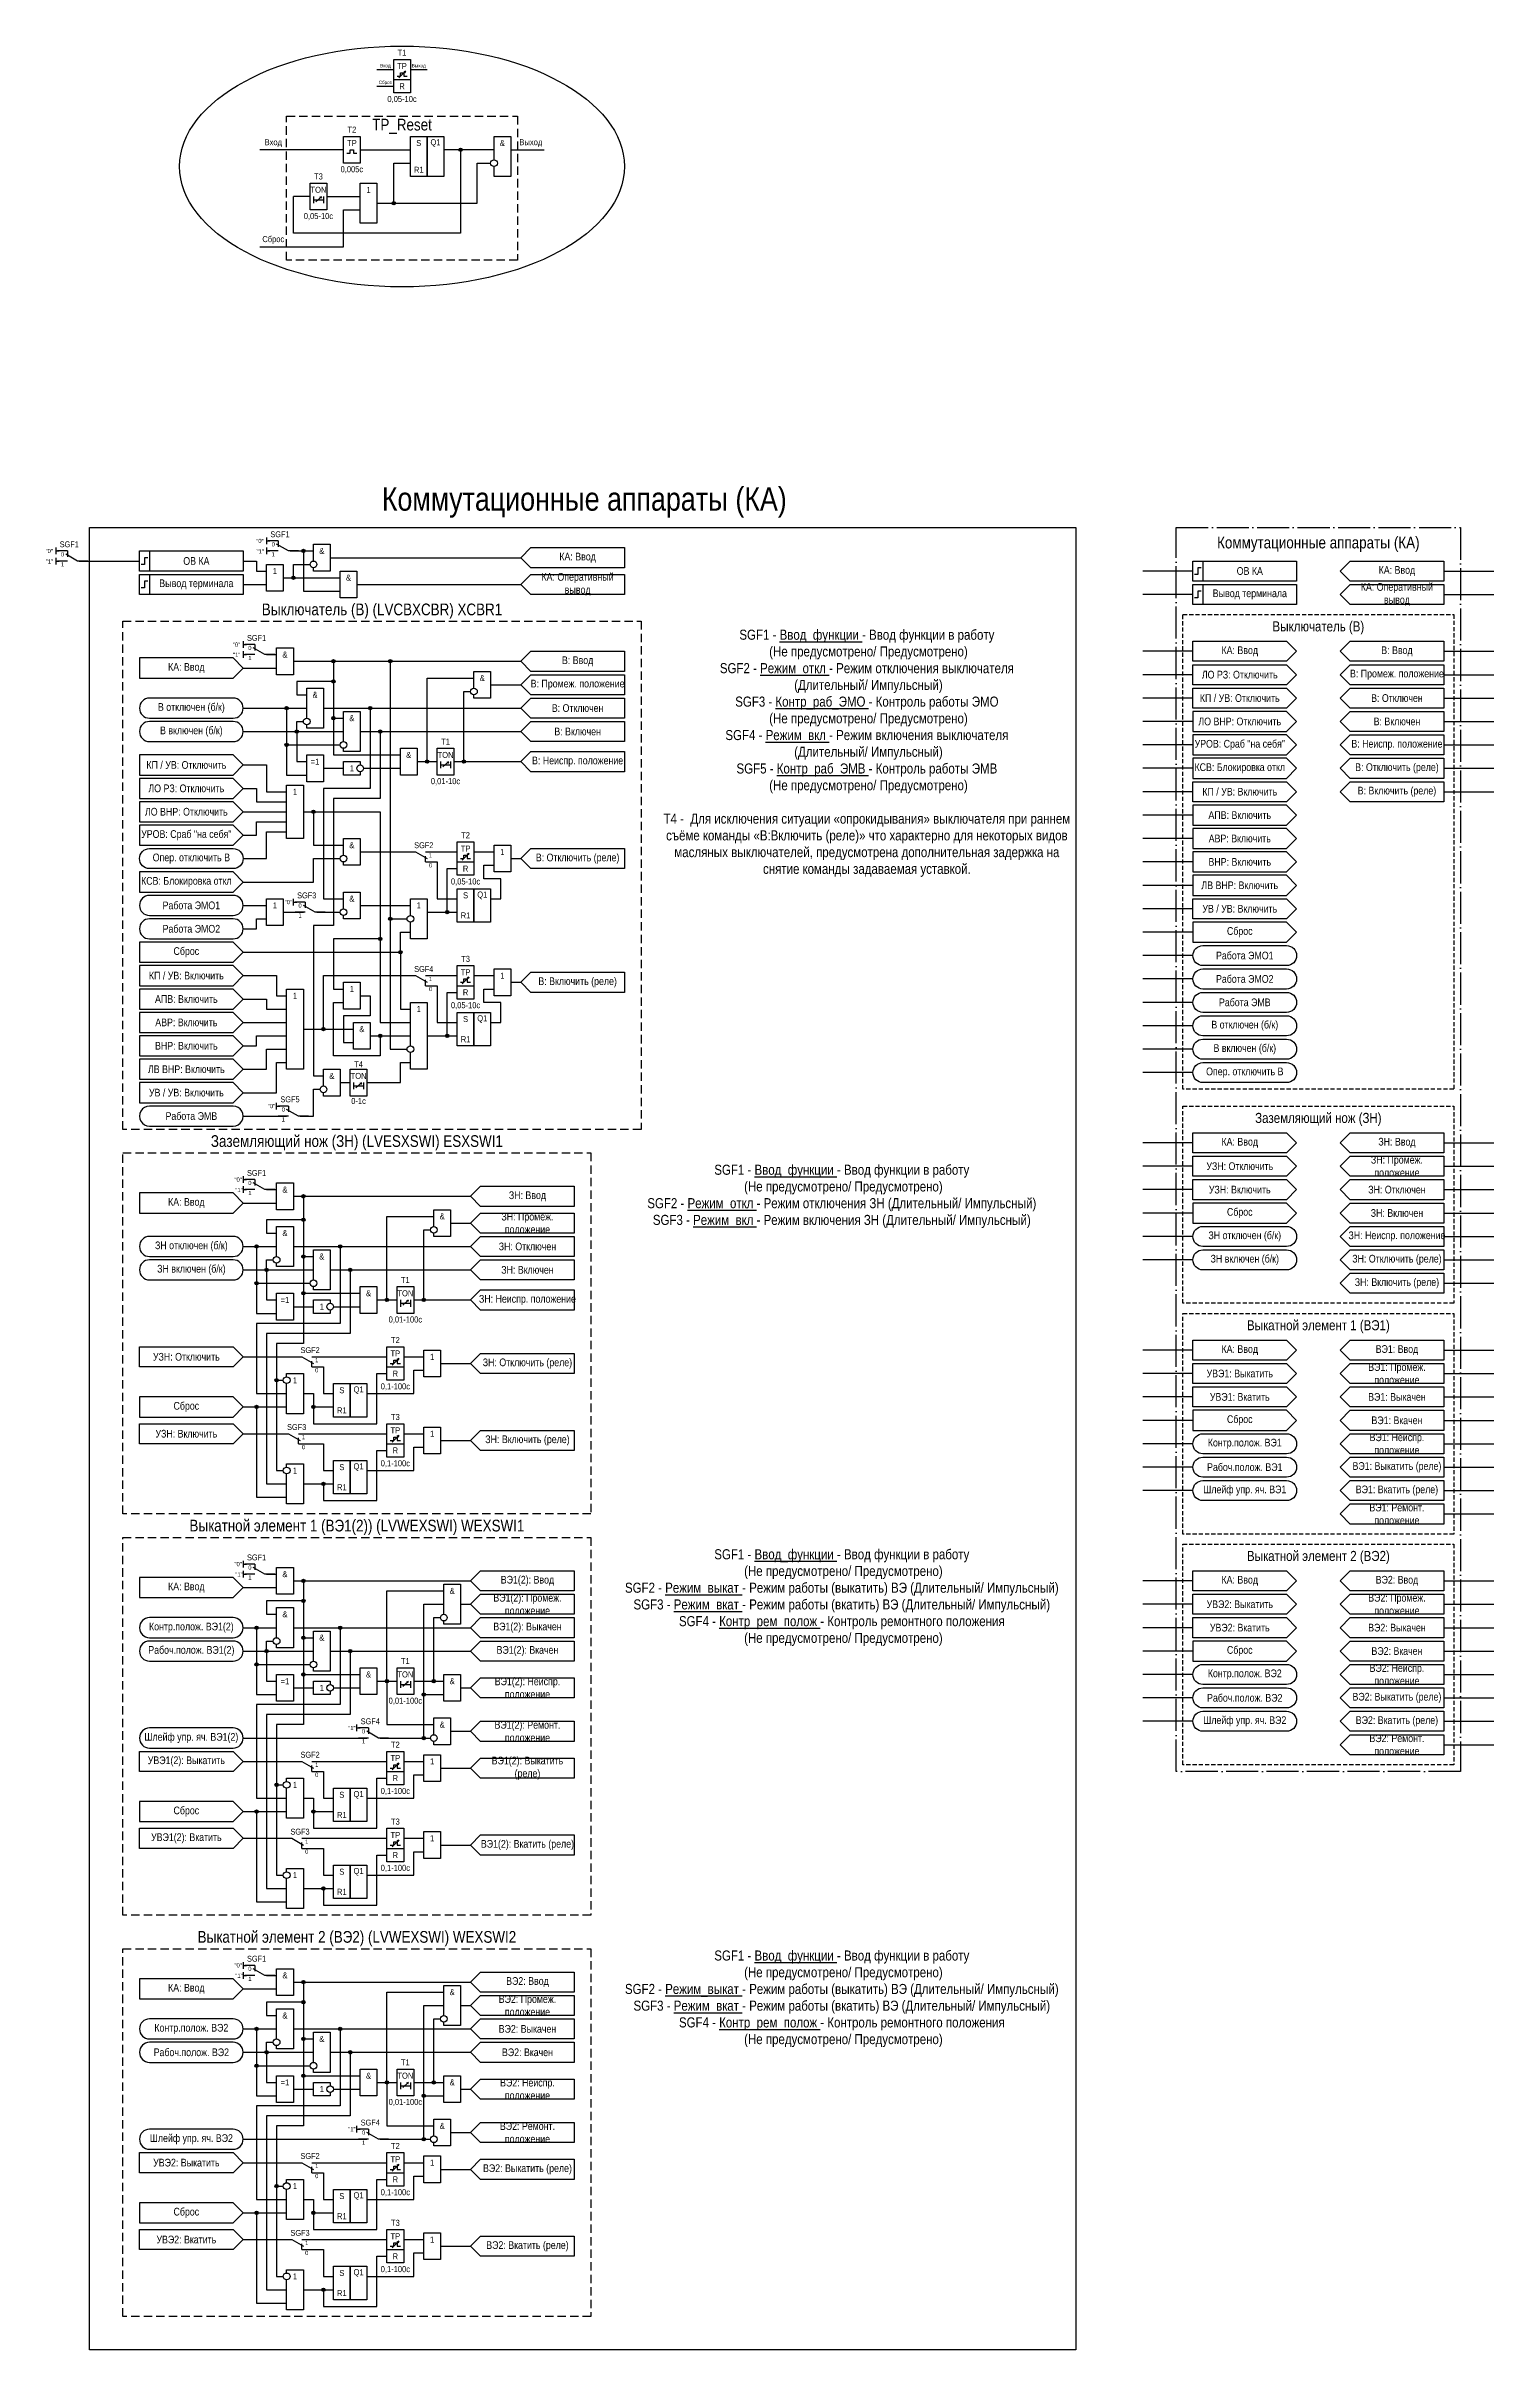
# Model space of a CAD drawing. Header units: millimetres. Extents: x -13 to 420, y 0 to 689.
import ezdxf
from ezdxf.enums import TextEntityAlignment as Align

# ---------------------------------------------------------------- set-up
doc = ezdxf.new("R2010")
doc.units = ezdxf.units.MM
doc.linetypes.add('ACAD_ISO04W100', pattern=[30, 24, -3, 0, -3])
doc.linetypes.add('штриховая2', pattern=[0.375, 0.25, -0.125])
doc.layers.add('TEXT', color=7, linetype='Continuous', lineweight=25)
doc.layers.add('Основная', color=7, linetype='Continuous')
doc.styles.add('2.5_Gost_RD', font='ARIALN.TTF', dxfattribs={"height": 2.5})
doc.styles.add('3.5_Gost_RD', font='ARIALN.TTF', dxfattribs={"height": 3.5})
doc.styles.add('Вывод', font='ARIALN.TTF', dxfattribs={"height": 2.5})
doc.styles.add('Компонент', font='ARIALN.TTF', dxfattribs={"height": 3.5})

msp = doc.modelspace()

# ---------------------------------------------------------------- texts
at = {"ltscale": 100, "attachment_point": 5}
for s, insert, char_height, width, style in [('Вход', (88.5, 683), 1, 5, '2.5_Gost_RD'), ('TP', (93.5, 683), 1.8, 5, '2.5_Gost_RD'), ('T1', (93.5, 687), 1.8, 5, '2.5_Gost_RD'), ('Выход', (98.5, 683), 1, 5, '2.5_Gost_RD'), ('Сброс', (88.5, 678), 1, 5, '2.5_Gost_RD'), ('R', (93.5, 677), 1.8, 5, '2.5_Gost_RD'), ('0,05-10с', (93.5, 673), 1.8, 5, '2.5_Gost_RD'), ('T2', (78.5, 664), 1.8, 5, '2.5_Gost_RD'), ('Вход', (55, 660), 1.8, 8, '2.5_Gost_RD'), ('TP', (78.5, 660), 1.8, 5, '2.5_Gost_RD'), ('S', (98.5, 660), 1.8, 5, '2.5_Gost_RD'), ('Q1', (103.5, 660), 1.8, 5, '2.5_Gost_RD'), ('&', (123.5, 660), 1.8, 5, '2.5_Gost_RD'), ('Выход', (132, 660), 1.8, 8, '2.5_Gost_RD'), ('T3', (68.5, 650), 1.8, 5, '2.5_Gost_RD'), ('0,005с', (78.5, 652), 1.8, 5, '2.5_Gost_RD'), ('R1', (98.5, 652), 1.8, 5, '2.5_Gost_RD'), ('TON', (68.5, 646), 1.8, 5, '2.5_Gost_RD'), ('1', (83.5, 646), 1.8, 5, '2.5_Gost_RD'), ('0,05-10с', (68.5, 638), 1.8, 5, '2.5_Gost_RD'), ('Сброс', (55, 631), 1.8, 8, '2.5_Gost_RD'), ('{\\C3;Коммутационные аппараты (КА)}', (148, 552.5), 7, 294, '3.5_Gost_RD'), ('&', (69.5, 538), 1.8, 5, '2.5_Gost_RD'), ('КА: Ввод', (146, 536), 2.3, 28, '2.5_Gost_RD'), ('1', (55.5, 532), 1.8, 5, '2.5_Gost_RD'), ('&', (77.5, 530), 1.8, 5, '2.5_Gost_RD'), ('КА: Оперативный вывод', (146, 528), 2.3, 28, '2.5_Gost_RD'), ('КА: Ввод', (391, 532), 2.3, 28, '2.5_Gost_RD'), ('КА: Оперативный вывод', (391, 525), 2.3, 28, '2.5_Gost_RD'), ('&', (58.5, 507), 1.8, 5, '2.5_Gost_RD'), ('В: Ввод', (146, 505), 2.3, 28, '2.5_Gost_RD'), ('В: Ввод', (391, 508), 2.3, 28, '2.5_Gost_RD'), ('&', (117.5, 500), 1.8, 5, '2.5_Gost_RD'), ('ЛО РЗ: Отключить', (344, 501), 2.3, 28, '2.5_Gost_RD'), ('В: Промеж. положение', (391, 501), 2.3, 28, '2.5_Gost_RD'), ('&', (67.5, 495), 1.8, 5, '2.5_Gost_RD'), ('КП / УВ: Отключить', (344, 494), 2.3, 28, '2.5_Gost_RD'), ('В: Отключен', (391, 494), 2.3, 28, '2.5_Gost_RD'), ('&', (78.5, 488), 1.8, 5, '2.5_Gost_RD'), ('В: Включен', (391, 487), 2.3, 28, '2.5_Gost_RD'), ('=1', (67.5, 475), 1.8, 5, '2.5_Gost_RD'), ('&', (95.5, 477), 1.8, 5, '2.5_Gost_RD'), ('TON', (106.5, 477), 1.8, 5, '2.5_Gost_RD'), ('T1', (106.5, 481), 1.8, 5, '2.5_Gost_RD'), ('В: Неиспр. положение', (391, 480), 2.3, 28, '2.5_Gost_RD'), ('1', (78.5, 473), 1.8, 5, '2.5_Gost_RD'), ('0,01-10с', (106.5, 469), 1.8, 5, '2.5_Gost_RD'), ('В: Отключить (реле)', (391, 473), 2.3, 28, '2.5_Gost_RD'), ('1', (61.5, 466), 1.8, 5, '2.5_Gost_RD'), ('КП / УВ: Включить', (344, 466), 2.3, 28, '2.5_Gost_RD'), ('В: Включить (реле)', (391, 466), 2.3, 28, '2.5_Gost_RD'), ('&', (78.5, 450), 1.8, 5, '2.5_Gost_RD'), ('TP', (112.5, 449), 1.8, 5, '2.5_Gost_RD'), ('T2', (112.5, 453), 1.8, 5, '2.5_Gost_RD'), ('1', (123.5, 448), 1.8, 5, '2.5_Gost_RD'), ('Опер. отключить В', (30.5, 446), 2.3, 31, '2.5_Gost_RD'), ('R', (112.5, 443), 1.8, 5, '2.5_Gost_RD'), ('&', (78.5, 434), 1.8, 5, '2.5_Gost_RD'), ('0,05-10с', (112.5, 439), 1.8, 5, '2.5_Gost_RD'), ('S', (112.5, 435), 1.8, 5, '2.5_Gost_RD'), ('Q1', (117.5, 435), 1.8, 5, '2.5_Gost_RD'), ('1', (55.5, 432), 1.8, 5, '2.5_Gost_RD'), ('1', (98.5, 432), 1.8, 5, '2.5_Gost_RD'), ('R1', (112.5, 429), 1.8, 5, '2.5_Gost_RD'), ('УВ / УВ: Включить', (344, 431), 2.3, 28, '2.5_Gost_RD'), ('T3', (112.5, 416), 1.8, 5, '2.5_Gost_RD'), ('Работа ЭМО1', (345.5, 417), 2.3, 31, '2.5_Gost_RD'), ('1', (78.5, 407), 1.8, 5, '2.5_Gost_RD'), ('TP', (112.5, 412), 1.8, 5, '2.5_Gost_RD'), ('R', (112.5, 406), 1.8, 5, '2.5_Gost_RD'), ('1', (123.5, 411), 1.8, 5, '2.5_Gost_RD'), ('Работа ЭМО2', (345.5, 410), 2.3, 31, '2.5_Gost_RD'), ('1', (61.5, 405), 1.8, 5, '2.5_Gost_RD'), ('1', (98.5, 401), 1.8, 5, '2.5_Gost_RD'), ('0,05-10с', (112.5, 402), 1.8, 5, '2.5_Gost_RD'), ('Работа ЭМВ', (345.5, 403), 2.3, 31, '2.5_Gost_RD'), ('&', (81.5, 395), 1.8, 5, '2.5_Gost_RD'), ('R1', (112.5, 392), 1.8, 5, '2.5_Gost_RD'), ('S', (112.5, 398), 1.8, 5, '2.5_Gost_RD'), ('Q1', (117.5, 398), 1.8, 5, '2.5_Gost_RD'), ('В отключен (б/к)', (345.5, 396), 2.3, 31, '2.5_Gost_RD'), ('В включен (б/к)', (345.5, 389), 2.3, 31, '2.5_Gost_RD'), ('&', (72.5, 381), 1.8, 5, '2.5_Gost_RD'), ('TON', (80.5, 381), 1.8, 5, '2.5_Gost_RD'), ('T4', (80.5, 384.5), 1.8, 5, '2.5_Gost_RD'), ('Опер. отключить В', (345.5, 382), 2.3, 31, '2.5_Gost_RD'), ('0-1с', (80.5, 373.5), 1.8, 5, '2.5_Gost_RD'), ('ЗН: Ввод', (391, 361), 2.3, 28, '2.5_Gost_RD'), ('УЗН: Отключить', (344, 354), 2.3, 28, '2.5_Gost_RD'), ('ЗН: Промеж. положение', (391, 354), 2.3, 28, '2.5_Gost_RD'), ('&', (58.5, 347), 1.8, 5, '2.5_Gost_RD'), ('ЗН: Ввод', (131, 345), 2.3, 28, '2.5_Gost_RD'), ('УЗН: Включить', (344, 347), 2.3, 28, '2.5_Gost_RD'), ('ЗН: Отключен', (391, 347), 2.3, 28, '2.5_Gost_RD'), ('&', (105.5, 339), 1.8, 5, '2.5_Gost_RD'), ('ЗН: Промеж. положение', (131, 337), 2.3, 28, '2.5_Gost_RD'), ('ЗН: Включен', (391, 340), 2.3, 28, '2.5_Gost_RD'), ('ЗН отключен (б/к)', (30.5, 330), 2.3, 31, '2.5_Gost_RD'), ('&', (58.5, 334), 1.8, 5, '2.5_Gost_RD'), ('ЗН: Отключен', (131, 330), 2.3, 28, '2.5_Gost_RD'), ('ЗН отключен (б/к)', (345.5, 333), 2.3, 31, '2.5_Gost_RD'), ('ЗН: Неиспр. положение', (391, 333), 2.3, 28, '2.5_Gost_RD'), ('ЗН включен (б/к)', (30.5, 323), 2.3, 31, '2.5_Gost_RD'), ('&', (69.5, 327), 1.8, 5, '2.5_Gost_RD'), ('ЗН: Включен', (131, 323), 2.3, 28, '2.5_Gost_RD'), ('ЗН включен (б/к)', (345.5, 326), 2.3, 31, '2.5_Gost_RD'), ('ЗН: Отключить (реле)', (391, 326), 2.3, 28, '2.5_Gost_RD'), ('T1', (94.5, 320), 1.8, 5, '2.5_Gost_RD'), ('ЗН: Включить (реле)', (391, 319), 2.3, 28, '2.5_Gost_RD'), ('=1', (58.5, 314), 1.8, 5, '2.5_Gost_RD'), ('1', (69.5, 312), 1.8, 5, '2.5_Gost_RD'), ('&', (83.5, 316), 1.8, 5, '2.5_Gost_RD'), ('TON', (94.5, 316), 1.8, 5, '2.5_Gost_RD'), ('ЗН: Неиспр. положение', (131, 314), 2.3, 28, '2.5_Gost_RD'), ('0,01-100с', (94.5, 308), 1.8, 5, '2.5_Gost_RD'), ('УЗН: Отключить', (29, 297), 2.3, 28, '2.5_Gost_RD'), ('TP', (91.5, 298), 1.8, 5, '2.5_Gost_RD'), ('T2', (91.5, 302), 1.8, 5, '2.5_Gost_RD'), ('1', (102.5, 297), 1.8, 5, '2.5_Gost_RD'), ('ЗН: Отключить (реле)', (131, 295), 2.3, 28, '2.5_Gost_RD'), ('ВЭ1: Ввод', (391, 299), 2.3, 28, '2.5_Gost_RD'), ('1', (61.5, 290), 1.8, 5, '2.5_Gost_RD'), ('R', (91.5, 292), 1.8, 5, '2.5_Gost_RD'), ('УВЭ1: Выкатить', (344, 292), 2.3, 28, '2.5_Gost_RD'), ('ВЭ1: Промеж. положение', (391, 292), 2.3, 28, '2.5_Gost_RD'), ('S', (75.5, 287), 1.8, 5, '2.5_Gost_RD'), ('Q1', (80.5, 287), 1.8, 5, '2.5_Gost_RD'), ('0,1-100с', (91.5, 288), 1.8, 5, '2.5_Gost_RD'), ('УВЭ1: Вкатить', (344, 285), 2.3, 28, '2.5_Gost_RD'), ('ВЭ1: Выкачен', (391, 285), 2.3, 28, '2.5_Gost_RD'), ('R1', (75.5, 281), 1.8, 5, '2.5_Gost_RD'), ('TP', (91.5, 275), 1.8, 5, '2.5_Gost_RD'), ('T3', (91.5, 279), 1.8, 5, '2.5_Gost_RD'), ('ВЭ1: Вкачен', (391, 278), 2.3, 28, '2.5_Gost_RD'), ('УЗН: Включить', (29, 274), 2.3, 28, '2.5_Gost_RD'), ('R', (91.5, 269), 1.8, 5, '2.5_Gost_RD'), ('1', (102.5, 274), 1.8, 5, '2.5_Gost_RD'), ('ЗН: Включить (реле)', (131, 272), 2.3, 28, '2.5_Gost_RD'), ('Контр.полож. ВЭ1', (345.5, 271), 2.3, 31, '2.5_Gost_RD'), ('ВЭ1: Неиспр. положение', (391, 271), 2.3, 28, '2.5_Gost_RD'), ('1', (61.5, 263), 1.8, 5, '2.5_Gost_RD'), ('S', (75.5, 264), 1.8, 5, '2.5_Gost_RD'), ('Q1', (80.5, 264), 1.8, 5, '2.5_Gost_RD'), ('0,1-100с', (91.5, 265), 1.8, 5, '2.5_Gost_RD'), ('\\pt18.4;Рабоч.полож. ВЭ1', (345.5, 264), 2.3, 31, '2.5_Gost_RD'), ('ВЭ1: Выкатить (реле)', (391, 264), 2.3, 28, '2.5_Gost_RD'), ('R1', (75.5, 258), 1.8, 5, '2.5_Gost_RD'), ('Шлейф упр. яч. ВЭ1', (345.5, 257), 2.3, 31, '2.5_Gost_RD'), ('ВЭ1: Вкатить (реле)', (391, 257), 2.3, 28, '2.5_Gost_RD'), ('ВЭ1: Ремонт. положение', (391, 250), 2.3, 28, '2.5_Gost_RD'), ('&', (58.5, 232), 1.8, 5, '2.5_Gost_RD'), ('&', (108.5, 227), 1.8, 5, '2.5_Gost_RD'), ('ВЭ1(2): Ввод', (131, 230), 2.3, 28, '2.5_Gost_RD'), ('ВЭ2: Ввод', (391, 230), 2.3, 28, '2.5_Gost_RD'), ('&', (58.5, 220), 1.8, 5, '2.5_Gost_RD'), ('ВЭ1(2): Промеж. положение', (131, 223), 2.3, 28, '2.5_Gost_RD'), ('УВЭ2: Выкатить', (344, 223), 2.3, 28, '2.5_Gost_RD'), ('ВЭ2: Промеж. положение', (391, 223), 2.3, 28, '2.5_Gost_RD'), ('Контр.полож. ВЭ1(2)', (30.5, 216), 2.3, 31, '2.5_Gost_RD'), ('&', (69.5, 213), 1.8, 5, '2.5_Gost_RD'), ('ВЭ1(2): Выкачен', (131, 216), 2.3, 28, '2.5_Gost_RD'), ('УВЭ2: Вкатить', (344, 216), 2.3, 28, '2.5_Gost_RD'), ('ВЭ2: Выкачен', (391, 216), 2.3, 28, '2.5_Gost_RD'), ('\\pt18.4;Рабоч.полож. ВЭ1(2)', (30.5, 209), 2.3, 31, '2.5_Gost_RD'), ('T1', (94.5, 206), 1.8, 5, '2.5_Gost_RD'), ('ВЭ1(2): Вкачен', (131, 209), 2.3, 28, '2.5_Gost_RD'), ('ВЭ2: Вкачен', (391, 209), 2.3, 28, '2.5_Gost_RD'), ('=1', (58.5, 200), 1.8, 5, '2.5_Gost_RD'), ('&', (83.5, 202), 1.8, 5, '2.5_Gost_RD'), ('TON', (94.5, 202), 1.8, 5, '2.5_Gost_RD'), ('&', (108.5, 200), 1.8, 5, '2.5_Gost_RD'), ('ВЭ1(2): Неиспр. положение', (131, 198), 2.3, 28, '2.5_Gost_RD'), ('Контр.полож. ВЭ2', (345.5, 202), 2.3, 31, '2.5_Gost_RD'), ('ВЭ2: Неиспр. положение', (391, 202), 2.3, 28, '2.5_Gost_RD'), ('1', (69.5, 198), 1.8, 5, '2.5_Gost_RD'), ('0,01-100с', (94.5, 194), 1.8, 5, '2.5_Gost_RD'), ('\\pt18.4;Рабоч.полож. ВЭ2', (345.5, 195), 2.3, 31, '2.5_Gost_RD'), ('ВЭ2: Выкатить (реле)', (391, 195), 2.3, 28, '2.5_Gost_RD'), ('&', (105.5, 187), 1.8, 5, '2.5_Gost_RD'), ('ВЭ1(2): Ремонт. положение', (131, 185), 2.3, 28, '2.5_Gost_RD'), ('Шлейф упр. яч. ВЭ2', (345.5, 188), 2.3, 31, '2.5_Gost_RD'), ('ВЭ2: Вкатить (реле)', (391, 188), 2.3, 28, '2.5_Gost_RD'), ('Шлейф упр. яч. ВЭ1(2)', (30.5, 183), 2.3, 31, '2.5_Gost_RD'), ('T2', (91.5, 181), 1.8, 5, '2.5_Gost_RD'), ('ВЭ2: Ремонт. положение', (391, 181), 2.3, 28, '2.5_Gost_RD'), ('УВЭ1(2): Выкатить', (29, 176), 2.3, 28, '2.5_Gost_RD'), ('TP', (91.5, 177), 1.8, 5, '2.5_Gost_RD'), ('1', (102.5, 176), 1.8, 5, '2.5_Gost_RD'), ('ВЭ1(2): Выкатить (реле)', (131, 174), 2.3, 28, '2.5_Gost_RD'), ('1', (61.5, 169), 1.8, 5, '2.5_Gost_RD'), ('S', (75.5, 166), 1.8, 5, '2.5_Gost_RD'), ('Q1', (80.5, 166), 1.8, 5, '2.5_Gost_RD'), ('0,1-100с', (91.5, 167), 1.8, 5, '2.5_Gost_RD'), ('R', (91.5, 171), 1.8, 5, '2.5_Gost_RD'), ('R1', (75.5, 160), 1.8, 5, '2.5_Gost_RD'), ('T3', (91.5, 158), 1.8, 5, '2.5_Gost_RD'), ('УВЭ1(2): Вкатить', (29, 153), 2.3, 28, '2.5_Gost_RD'), ('TP', (91.5, 154), 1.8, 5, '2.5_Gost_RD'), ('1', (102.5, 153), 1.8, 5, '2.5_Gost_RD'), ('ВЭ1(2): Вкатить (реле)', (131, 151), 2.3, 28, '2.5_Gost_RD'), ('0,1-100с', (91.5, 144), 1.8, 5, '2.5_Gost_RD'), ('R', (91.5, 148), 1.8, 5, '2.5_Gost_RD'), ('1', (61.5, 142), 1.8, 5, '2.5_Gost_RD'), ('R1', (75.5, 137), 1.8, 5, '2.5_Gost_RD'), ('S', (75.5, 143), 1.8, 5, '2.5_Gost_RD'), ('Q1', (80.5, 143), 1.8, 5, '2.5_Gost_RD'), ('&', (58.5, 112), 1.8, 5, '2.5_Gost_RD'), ('ВЭ2: Ввод', (131, 110), 2.3, 28, '2.5_Gost_RD'), ('&', (108.5, 107), 1.8, 5, '2.5_Gost_RD'), ('ВЭ2: Промеж. положение', (131, 103), 2.3, 28, '2.5_Gost_RD'), ('Контр.полож. ВЭ2', (30.5, 96), 2.3, 31, '2.5_Gost_RD'), ('&', (58.5, 100), 1.8, 5, '2.5_Gost_RD'), ('ВЭ2: Выкачен', (131, 96), 2.3, 28, '2.5_Gost_RD'), ('\\pt18.4;Рабоч.полож. ВЭ2', (30.5, 89), 2.3, 31, '2.5_Gost_RD'), ('&', (69.5, 93), 1.8, 5, '2.5_Gost_RD'), ('ВЭ2: Вкачен', (131, 89), 2.3, 28, '2.5_Gost_RD'), ('&', (83.5, 82), 1.8, 5, '2.5_Gost_RD'), ('TON', (94.5, 82), 1.8, 5, '2.5_Gost_RD'), ('T1', (94.5, 86), 1.8, 5, '2.5_Gost_RD'), ('=1', (58.5, 80), 1.8, 5, '2.5_Gost_RD'), ('1', (69.5, 78), 1.8, 5, '2.5_Gost_RD'), ('&', (108.5, 80), 1.8, 5, '2.5_Gost_RD'), ('ВЭ2: Неиспр. положение', (131, 78), 2.3, 28, '2.5_Gost_RD'), ('0,01-100с', (94.5, 74), 1.8, 5, '2.5_Gost_RD'), ('Шлейф упр. яч. ВЭ2', (30.5, 63), 2.3, 31, '2.5_Gost_RD'), ('&', (105.5, 67), 1.8, 5, '2.5_Gost_RD'), ('ВЭ2: Ремонт. положение', (131, 65), 2.3, 28, '2.5_Gost_RD'), ('УВЭ2: Выкатить', (29, 56), 2.3, 28, '2.5_Gost_RD'), ('TP', (91.5, 57), 1.8, 5, '2.5_Gost_RD'), ('T2', (91.5, 61), 1.8, 5, '2.5_Gost_RD'), ('1', (102.5, 56), 1.8, 5, '2.5_Gost_RD'), ('ВЭ2: Выкатить (реле)', (131, 54), 2.3, 28, '2.5_Gost_RD'), ('1', (61.5, 49), 1.8, 5, '2.5_Gost_RD'), ('R', (91.5, 51), 1.8, 5, '2.5_Gost_RD'), ('S', (75.5, 46), 1.8, 5, '2.5_Gost_RD'), ('Q1', (80.5, 46), 1.8, 5, '2.5_Gost_RD'), ('0,1-100с', (91.5, 47), 1.8, 5, '2.5_Gost_RD'), ('R1', (75.5, 40), 1.8, 5, '2.5_Gost_RD'), ('TP', (91.5, 34), 1.8, 5, '2.5_Gost_RD'), ('T3', (91.5, 38), 1.8, 5, '2.5_Gost_RD'), ('УВЭ2: Вкатить', (29, 33), 2.3, 28, '2.5_Gost_RD'), ('R', (91.5, 28), 1.8, 5, '2.5_Gost_RD'), ('1', (102.5, 33), 1.8, 5, '2.5_Gost_RD'), ('ВЭ2: Вкатить (реле)', (131, 31), 2.3, 28, '2.5_Gost_RD'), ('1', (61.5, 22), 1.8, 5, '2.5_Gost_RD'), ('S', (75.5, 23), 1.8, 5, '2.5_Gost_RD'), ('Q1', (80.5, 23), 1.8, 5, '2.5_Gost_RD'), ('0,1-100с', (91.5, 24), 1.8, 5, '2.5_Gost_RD'), ('R1', (75.5, 17), 1.8, 5, '2.5_Gost_RD')]:
    msp.add_mtext(s, dxfattribs=dict(at, insert=insert, char_height=char_height, width=width, style=style))
at = {"color": 30, "ltscale": 100, "attachment_point": 5, "style": '3.5_Gost_RD'}
for s, insert, char_height, width in [('{\\C3;ТР_Reset}', (93.5, 665), 3.5, 69), ('Выключатель (В) (LVCBXCBR) {\\C6;XCBR1}', (87.5, 520), 3.5, 155), ('SGF1 - {\\LВвод_функции} - Ввод функции в работу \\P^I(Не предусмотрено/ Предусмотрено)\\PSGF2 - {\\LРежим_откл} - Режим отключения выключателя ^J^I(Длительный/ Импульсный)\\PSGF3 - {\\LКонтр_раб_ЭМО} - Контроль работы ЭМО  \\P^I(Не предусмотрено/ Предусмотрено)\\PSGF4 - {\\LРежим_вкл} - Режим включения выключателя ^J^I(Длительный/ Импульсный)\\PSGF5 - {\\LКонтр_раб_ЭМВ} - Контроль работы ЭМВ \\P^I(Не предусмотрено/ Предусмотрено)\\P\\PТ4 - ^IДля исключения ситуации «опрокидывания» выключателя при раннем съёме команды «В:Включить (реле)» что характерно для некоторых видов масляных выключателей, предусмотрена дополнительная задержка на снятие команды задаваемая уставкой.', (232.5, 477.5), 3, 125), ('Заземляющий нож (ЗН) (LVESXSWI) {\\C6;ESXSWI1}', (80, 361), 3.5, 140), ('SGF1 - {\\LВвод_функции} - Ввод функции в работу \\P^I(Не предусмотрено/ Предусмотрено)\\PSGF2 - {\\LРежим_откл} - Режим отключения ЗН (Длительный/ Импульсный)\\PSGF3 - {\\LРежим_вкл} - Режим включения ЗН (Длительный/ Импульсный)', (225, 345), 3, 140), ('Выкатной элемент 1 (ВЭ1(2)) (LVWEXSWI) {\\C6;WEXSWI1}', (80, 246), 3.5, 140), ('SGF1 - {\\LВвод_функции} - Ввод функции в работу \\P^I(Не предусмотрено/ Предусмотрено)\\PSGF2 - {\\LРежим_выкат} - Режим работы (выкатить) ВЭ (Длительный/ Импульсный)\\PSGF3 -{\\L Режим_вкат} - Режим работы (вкатить) ВЭ (Длительный/ Импульсный)\\PSGF4 -{\\L Контр_рем_полож} - Контроль ремонтного положения \\P^I(Не предусмотрено/ Предусмотрено)', (225, 225), 3, 140), ('Выкатной элемент 2 (ВЭ2) (LVWEXSWI) {\\C6;WEXSWI2}', (80, 123), 3.5, 140), ('SGF1 - {\\LВвод_функции} - Ввод функции в работу \\P^I(Не предусмотрено/ Предусмотрено)\\PSGF2 - {\\LРежим_выкат} - Режим работы (выкатить) ВЭ (Длительный/ Импульсный)\\PSGF3 -{\\L Режим_вкат} - Режим работы (вкатить) ВЭ (Длительный/ Импульсный)\\PSGF4 -{\\L Контр_рем_полож} - Контроль ремонтного положения \\P^I(Не предусмотрено/ Предусмотрено)', (225, 105), 3, 140)]:
    msp.add_mtext(s, dxfattribs=dict(at, insert=insert, char_height=char_height, width=width))
at = {"ltscale": 100, "char_height": 1.25, "attachment_point": 1, "style": '3.5_Gost_RD'}
for insert in [(50, 538.5), (43, 507.6), (43.66, 347.51), (43.66, 232.51), (43.66, 112.51)]:
    msp.add_mtext_dynamic_manual_height_columns('"1"', width=2, gutter_width=17.5, heights=[0], dxfattribs=dict(at, insert=insert))
at = {"color": 30, "ltscale": 100, "true_color": 0xf7941d, "attachment_point": 5, "style": '3.5_Gost_RD'}
for s, insert, char_height, width in [('Коммутационные аппараты (КА)', (367.5, 540), 3.5, 85), ('Выключатель (В)', (367.5, 515), 3, 81), ('Заземляющий нож (ЗН)', (367.5, 368), 3, 81), ('Выкатной элемент 1 (ВЭ1)', (367.5, 306), 3, 81), ('Выкатной элемент 2 (ВЭ2)', (367.5, 237), 3, 81)]:
    msp.add_mtext(s, dxfattribs=dict(at, insert=insert, char_height=char_height, width=width))
at = {"color": 6, "ltscale": 100, "insert": (-13, 535.5), "char_height": 1.25, "attachment_point": 1, "style": '3.5_Gost_RD'}
msp.add_mtext_dynamic_manual_height_columns('"1"', width=2, gutter_width=17.5, heights=[0], dxfattribs=at)
at = {"color": 0, "ltscale": 100, "char_height": 2.3, "width": 28, "attachment_point": 5, "style": '2.5_Gost_RD'}
for s, insert in [('{\\C256;ОВ КА}', (32, 535)), ('{\\C256;ОВ КА}', (347, 532)), ('{\\C256;Вывод терминала}', (32, 528)), ('{\\C256;Вывод терминала}', (347, 525)), ('{\\C256;КА: Ввод}', (344, 508)), ('{\\C256;КА: Ввод}', (344, 361)), ('{\\C256;КА: Ввод}', (344, 299)), ('{\\C256;КА: Ввод}', (344, 230))]:
    msp.add_mtext(s, dxfattribs=dict(at, insert=insert))
at = {"layer": 'TEXT', "ltscale": 100, "char_height": 2.3, "attachment_point": 5, "style": '2.5_Gost_RD'}
for s, insert, width in [('КА: Ввод', (29, 503), 28), ('В: Промеж. положение', (146, 498), 28), ('В отключен (б/к)', (30.5, 491), 31), ('В: Отключен', (146, 491), 28), ('В включен (б/к)', (30.5, 484), 31), ('В: Включен', (146, 484), 28), ('ЛО ВНР: Отключить', (344, 487), 28), ('В: Неиспр. положение', (146, 475), 28), ('УРОВ: Сраб "на себя"', (344, 480), 28), ('КП / УВ: Отключить', (29, 474), 28), ('ЛО РЗ: Отключить', (29, 467), 28), ('ЛО ВНР: Отключить', (29, 460), 28), ('АПВ: Включить', (344, 459), 28), ('УРОВ: Сраб "на себя"', (29, 453), 28), ('АВР: Включить', (344, 452), 28), ('В: Отключить (реле)', (146, 446), 28), ('ВНР: Включить', (344, 445), 28), ('КСВ: Блокировка откл', (29, 439), 28), ('ЛВ ВНР: Включить', (344, 438), 28), ('Работа ЭМО1', (30.5, 432), 31), ('Работа ЭМО2', (30.5, 425), 31), ('Сброс', (29, 418), 28), ('КП / УВ: Включить', (29, 411), 28), ('В: Включить (реле)', (146, 409), 28), ('АПВ: Включить', (29, 404), 28), ('АВР: Включить', (29, 397), 28), ('ВНР: Включить', (29, 390), 28), ('ЛВ ВНР: Включить', (29, 383), 28), ('УВ / УВ: Включить', (29, 376), 28), ('Работа ЭМВ', (30.5, 369), 31), ('КА: Ввод', (29, 343), 28), ('Сброс', (29, 282), 28), ('КА: Ввод', (29, 228), 28), ('Сброс', (29, 161), 28), ('КА: Ввод', (29, 108), 28)]:
    msp.add_mtext(s, dxfattribs=dict(at, insert=insert, width=width))
at = {"layer": 'TEXT', "color": 3, "ltscale": 100, "char_height": 2.3, "width": 28, "attachment_point": 5, "style": '2.5_Gost_RD'}
for s, insert in [('КСВ: Блокировка откл', (344, 473)), ('Сброс', (344, 424)), ('Сброс', (344, 340)), ('Сброс', (344, 278)), ('Сброс', (344, 209)), ('Сброс', (29, 41))]:
    msp.add_mtext(s, dxfattribs=dict(at, insert=insert))

# ---------------------------------------------------------------- blocks, each defined once
blk = doc.blocks.new('Точка')
at = {"ltscale": 100}
h = blk.add_hatch(color=256, dxfattribs=at)
h.dxf.hatch_style = 1
edge = h.paths.add_edge_path()
edge.add_arc((0, 0), 0.5, 0, 360)
blk.add_circle((0, 0), 0.5, dxfattribs=at)
blk = doc.blocks.new('*U78')
at = {"layer": 'Основная', "color": 0}
blk.add_line((0, 0), (7, 4), dxfattribs=at)
at = {"layer": 'Основная', "ltscale": 0.35}
blk.add_line((6, 6), (6, 2.5), dxfattribs=at)
blk = doc.blocks.new('*U91')
at = {"layer": 'Основная', "color": 0}
for p, q in [((-3, 6), (-9, 6)), ((-3, 0), (-9, 0)), ((9, 0), (3, 0))]:
    blk.add_line(p, q, dxfattribs=at)
at = {"layer": 'Основная', "ltscale": 0.25, "xscale": -1}
blk.add_blockref('*U78', (3, 0), dxfattribs=at)
at = {"layer": 'Основная'}
for tag, height, style, p in [('В1', 2.5, 'Вывод', (-13, 6)), ('В2', 2.5, 'Вывод', (-6, 4)), ('ОУ', 3.5, 'Компонент', (-2, 10)), ('В3', 2.5, 'Вывод', (-6, -2))]:
    blk.add_attdef(tag, text='', height=height, dxfattribs=dict(at, style=style)).set_placement(p, align=Align.MIDDLE_CENTER)
blk = doc.blocks.new('*U90')
at = {"layer": 'Основная', "color": 0}
for p, q in [((-9, 0), (-3, 0)), ((3, 6), (9, 6)), ((3, 0), (9, 0))]:
    blk.add_line(p, q, dxfattribs=at)
at = {"layer": 'Основная', "ltscale": 0.25}
blk.add_blockref('*U78', (-3, 0), dxfattribs=at)
at = {"layer": 'Основная'}
for tag, height, style, p in [('В2', 2.5, 'Вывод', (6, 8)), ('В3', 2.5, 'Вывод', (6, 2)), ('В1', 2.5, 'Вывод', (14, 6)), ('ОУ', 3.5, 'Компонент', (2, -4))]:
    blk.add_attdef(tag, text='', height=height, dxfattribs=dict(at, style=style)).set_placement(p, align=Align.MIDDLE_CENTER)
blk = doc.blocks.new('*U80')
at = {"layer": 'Основная', "color": 0}
for p, q in [((-3, 6), (-9, 6)), ((-3, 0), (-9, 0)), ((9, 0), (3, 0))]:
    blk.add_line(p, q, dxfattribs=at)
at = {"layer": 'Основная', "ltscale": 0.25, "xscale": -1}
blk.add_blockref('*U78', (3, 0), dxfattribs=at)
at = {"layer": 'Основная'}
for tag, height, style, p in [('В1', 2.5, 'Вывод', (-14, 6)), ('В2', 2.5, 'Вывод', (-6, 4)), ('ОУ', 3.5, 'Компонент', (-2, 10)), ('В3', 2.5, 'Вывод', (-6, -2))]:
    blk.add_attdef(tag, text='', height=height, dxfattribs=dict(at, style=style)).set_placement(p, align=Align.MIDDLE_CENTER)
blk = doc.blocks.new('*U89')
at = {"layer": 'Основная', "color": 0}
for p, q in [((-9, 0), (-3, 0)), ((3, 6), (9, 6)), ((3, 0), (9, 0))]:
    blk.add_line(p, q, dxfattribs=at)
at = {"layer": 'Основная', "ltscale": 0.25}
blk.add_blockref('*U78', (-3, 0), dxfattribs=at)
at = {"layer": 'Основная'}
for tag, height, style, p in [('В2', 2.5, 'Вывод', (6, 8)), ('В3', 2.5, 'Вывод', (6, 2)), ('В1', 2.5, 'Вывод', (14, 6)), ('ОУ', 3.5, 'Компонент', (2, -4))]:
    blk.add_attdef(tag, text='', height=height, dxfattribs=dict(at, style=style)).set_placement(p, align=Align.MIDDLE_CENTER)

# ---------------------------------------------------------------- linework, layer by layer
at = {"color": 3, "ltscale": 100}
for p, q in [((86, 677), (91, 677)), ((330, 473), (315, 473)), ((330, 424), (315, 424)), ((330, 340), (315, 340)), ((330, 278), (315, 278)), ((330, 209), (315, 209))]:
    msp.add_line(p, q, dxfattribs=at)
at = {"ltscale": 100}
for p, q in [((92.5, 679.5), (94.5, 681.5)), ((94.5, 681.5), (93.99, 681.25)), ((94.5, 681.5), (94.26, 681.02)), ((96, 682), (101, 682)), ((76, 658), (51, 658)), ((81, 658), (96, 658)), ((121, 658), (106, 658)), ((111, 658), (111, 633)), ((126, 658), (136, 658)), ((91, 642), (91, 654)), ((91, 654), (96, 654)), ((116, 642), (116, 654)), ((116, 654), (120, 654)), ((66, 644), (61, 644)), ((61, 633), (61, 644)), ((71, 644), (71, 644)), ((71, 644), (81, 644)), ((86, 642), (116, 642)), ((111, 633), (61, 633)), ((53, 542), (53, 540)), ((53, 541), (54, 541)), ((53, 539), (53, 537)), ((53, 538), (54, 538)), ((53, 532), (53, 532)), ((330, 532), (315, 532)), ((405, 532), (420, 532)), ((330, 525), (315, 525)), ((405, 525), (420, 525)), ((46, 511), (46, 509)), ((46, 510), (47, 510)), ((46, 508), (46, 506)), ((46, 507), (47, 507)), ((330, 508), (315, 508)), ((405, 508), (420, 508)), ((330, 501), (315, 501)), ((405, 501), (420, 501)), ((330, 494), (315, 494)), ((405, 494), (420, 494)), ((330, 487), (315, 487)), ((405, 487), (420, 487)), ((330, 480), (315, 480)), ((405, 480), (420, 480)), ((109, 475), (109, 475)), ((405, 473), (420, 473)), ((330, 466), (315, 466)), ((405, 466), (420, 466)), ((330, 459), (315, 459)), ((330, 452), (315, 452)), ((111.5, 445.5), (113.5, 447.5)), ((113.5, 447.5), (112.99, 447.25)), ((113.5, 447.5), (113.26, 447.02)), ((330, 445), (315, 445)), ((330, 438), (315, 438)), ((61, 432), (61, 434)), ((61, 433), (62, 433)), ((330, 431), (315, 431)), ((330, 417), (315, 417)), ((111.5, 408.5), (113.5, 410.5)), ((113.5, 410.5), (112.99, 410.25)), ((113.5, 410.5), (113.26, 410.02)), ((330, 410), (315, 410)), ((330, 403), (315, 403)), ((330, 396), (315, 396)), ((330, 389), (315, 389)), ((83, 379), (83, 379)), ((330, 382), (315, 382)), ((56, 371), (56, 373)), ((46, 369), (59, 369)), ((56, 372), (57, 372)), ((330, 361), (315, 361)), ((405, 361), (420, 361)), ((330, 354), (315, 354)), ((405, 354), (420, 354)), ((46, 351), (46, 349)), ((46, 350), (47, 350)), ((46, 348), (46, 346)), ((46, 347), (47, 347)), ((330, 347), (315, 347)), ((405, 347), (420, 347)), ((405, 340), (420, 340)), ((330, 333), (315, 333)), ((405, 333), (420, 333)), ((330, 326), (315, 326)), ((405, 326), (420, 326)), ((405, 319), (420, 319)), ((97, 314), (97, 314)), ((90.5, 294.5), (92.5, 296.5)), ((92.5, 296.5), (91.99, 296.25)), ((92.5, 296.5), (92.26, 296.02)), ((330, 299), (315, 299)), ((405, 299), (420, 299)), ((330, 292), (315, 292)), ((405, 292), (420, 292)), ((330, 285), (315, 285)), ((405, 285), (420, 285)), ((405, 278), (420, 278)), ((90.5, 271.5), (92.5, 273.5)), ((92.5, 273.5), (91.99, 273.25)), ((92.5, 273.5), (92.26, 273.02)), ((330, 271), (315, 271)), ((405, 271), (420, 271)), ((330, 264), (315, 264)), ((405, 264), (420, 264)), ((330, 257), (315, 257)), ((405, 257), (420, 257)), ((405, 250), (420, 250)), ((46, 236), (46, 234)), ((46, 235), (47, 235)), ((46, 233), (46, 231)), ((46, 232), (47, 232)), ((330, 230), (315, 230)), ((405, 230), (420, 230)), ((330, 223), (315, 223)), ((405, 223), (420, 223)), ((330, 216), (315, 216)), ((405, 216), (420, 216)), ((405, 209), (420, 209)), ((97, 200), (97, 200)), ((330, 202), (315, 202)), ((405, 202), (420, 202)), ((330, 195), (315, 195)), ((405, 195), (420, 195)), ((80, 185), (80, 187)), ((330, 188), (315, 188)), ((405, 188), (420, 188)), ((80, 186), (81, 186)), ((405, 181), (420, 181)), ((90.5, 173.5), (92.5, 175.5)), ((92.5, 175.5), (91.99, 175.25)), ((92.5, 175.5), (92.26, 175.02)), ((90.5, 150.5), (92.5, 152.5)), ((92.5, 152.5), (91.99, 152.25)), ((92.5, 152.5), (92.26, 152.02)), ((46, 116), (46, 114)), ((46, 115), (47, 115)), ((46, 113), (46, 111)), ((46, 112), (47, 112)), ((97, 80), (97, 80)), ((80, 65), (80, 67)), ((80, 66), (81, 66)), ((90.5, 53.5), (92.5, 55.5)), ((92.5, 55.5), (91.99, 55.25)), ((92.5, 55.5), (92.26, 55.02)), ((90.5, 30.5), (92.5, 32.5)), ((92.5, 32.5), (91.99, 32.25)), ((92.5, 32.5), (92.26, 32.02))]:
    msp.add_line(p, q, dxfattribs=at)
at = {"color": 7, "ltscale": 100}
for p, q in [((67.7, 642.46), (69.37, 643.95)), ((69.37, 643.95), (68.85, 643.73)), ((69.37, 643.95), (69.11, 643.48)), ((105.7, 473.46), (107.37, 474.95)), ((107.37, 474.95), (106.85, 474.73)), ((107.37, 474.95), (107.11, 474.48)), ((79.7, 377.46), (81.37, 378.95)), ((81.37, 378.95), (80.85, 378.73)), ((81.37, 378.95), (81.11, 378.48)), ((93.7, 312.46), (95.37, 313.95)), ((95.37, 313.95), (94.85, 313.73)), ((95.37, 313.95), (95.11, 313.48)), ((93.7, 198.46), (95.37, 199.95)), ((95.37, 199.95), (94.85, 199.73)), ((95.37, 199.95), (95.11, 199.48)), ((93.7, 78.46), (95.37, 79.95)), ((95.37, 79.95), (94.85, 79.73)), ((95.37, 79.95), (95.11, 79.48))]:
    msp.add_line(p, q, dxfattribs=at)
at = {"color": 6, "ltscale": 100}
for p, q in [((-10, 539), (-10, 537)), ((-10, 538), (-9, 538)), ((-10, 536), (-10, 534)), ((-10, 535), (-9, 535))]:
    msp.add_line(p, q, dxfattribs=at)
at = {"ltscale": 100}
for points in [[(91, 685), (96, 685), (96, 675), (91, 675)], [(91, 679), (96, 679), (96, 675), (91, 675)], [(76, 662), (81, 662), (81, 654), (76, 654)], [(96, 662), (101, 662), (101, 650), (96, 650)], [(101, 662), (106, 662), (106, 650), (101, 650)], [(66, 648), (71, 648), (71, 640), (66, 640)], [(81, 648), (86, 648), (86, 636), (81, 636)], [(15, 538), (46, 538), (46, 532), (15, 532)], [(15, 538), (18, 538), (18, 532), (15, 532)], [(15, 531), (46, 531), (46, 525), (15, 525)], [(15, 531), (18, 531), (18, 525), (15, 525)], [(53, 534), (58, 534), (58, 526), (53, 526)], [(75, 532), (80, 532), (80, 524), (75, 524)], [(330, 535), (333, 535), (333, 529), (330, 529)], [(330, 535), (361, 535), (361, 529), (330, 529)], [(330, 528), (333, 528), (333, 522), (330, 522)], [(330, 528), (361, 528), (361, 522), (330, 522)], [(358, 505), (330, 505), (330, 511), (358, 511), (361, 508)], [(15, 506), (15, 500), (43, 500), (46, 503), (43, 506)], [(56, 509), (61, 509), (61, 501), (56, 501)], [(358, 498), (330, 498), (330, 504), (358, 504), (361, 501)], [(405, 498), (377, 498), (374, 501), (377, 504), (405, 504)], [(358, 491), (330, 491), (330, 497), (358, 497), (361, 494)], [(377, 497), (405, 497), (405, 491), (377, 491), (374, 494)], [(330, 490), (330, 484), (358, 484), (361, 487), (358, 490)], [(377, 490), (405, 490), (405, 484), (377, 484), (374, 487)], [(330, 483), (330, 477), (358, 477), (361, 480), (358, 483)], [(377, 483), (405, 483), (405, 477), (377, 477), (374, 480)], [(15, 477), (15, 471), (43, 471), (46, 474), (43, 477)], [(65, 477), (70, 477), (70, 469), (65, 469)], [(93, 479), (98, 479), (98, 471), (93, 471)], [(104, 479), (109, 479), (109, 471), (104, 471)], [(377, 476), (405, 476), (405, 470), (377, 470), (374, 473)], [(15, 470), (15, 464), (43, 464), (46, 467), (43, 470)], [(358, 463), (330, 463), (330, 469), (358, 469), (361, 466)], [(377, 469), (405, 469), (405, 463), (377, 463), (374, 466)], [(15, 463), (15, 457), (43, 457), (46, 460), (43, 463)], [(59, 468), (64, 468), (64, 452), (59, 452)], [(330, 462), (330, 456), (358, 456), (361, 459), (358, 462)], [(15, 456), (15, 450), (43, 450), (46, 453), (43, 456)], [(330, 455), (330, 449), (358, 449), (361, 452), (358, 455)], [(110, 451), (115, 451), (115, 441), (110, 441)], [(121, 450), (126, 450), (126, 442), (121, 442)], [(330, 448), (330, 442), (358, 442), (361, 445), (358, 448)], [(15, 442), (15, 436), (43, 436), (46, 439), (43, 442)], [(110, 445), (115, 445), (115, 441), (110, 441)], [(330, 441), (330, 435), (358, 435), (361, 438), (358, 441)], [(110, 437), (115, 437), (115, 427), (110, 427)], [(115, 437), (120, 437), (120, 427), (115, 427)], [(53, 434), (58, 434), (58, 426), (53, 426)], [(358, 428), (330, 428), (330, 434), (358, 434), (361, 431)], [(15, 421), (15, 415), (43, 415), (46, 418), (43, 421)], [(15, 414), (15, 408), (43, 408), (46, 411), (43, 414)], [(110, 414), (115, 414), (115, 404), (110, 404)], [(15, 407), (15, 401), (43, 401), (46, 404), (43, 407)], [(59, 407), (64, 407), (64, 383), (59, 383)], [(76, 409), (81, 409), (81, 401), (76, 401)], [(110, 408), (115, 408), (115, 404), (110, 404)], [(121, 413), (126, 413), (126, 405), (121, 405)], [(15, 400), (15, 394), (43, 394), (46, 397), (43, 400)], [(110, 400), (115, 400), (115, 390), (110, 390)], [(115, 400), (120, 400), (120, 390), (115, 390)], [(15, 393), (15, 387), (43, 387), (46, 390), (43, 393)], [(79, 397), (84, 397), (84, 389), (79, 389)], [(15, 386), (15, 380), (43, 380), (46, 383), (43, 386)], [(15, 379), (15, 373), (43, 373), (46, 376), (43, 379)], [(78, 383), (83, 383), (83, 375), (78, 375)], [(358, 358), (330, 358), (330, 364), (358, 364), (361, 361)], [(358, 351), (330, 351), (330, 357), (358, 357), (361, 354)], [(405, 351), (377, 351), (374, 354), (377, 357), (405, 357)], [(15, 346), (15, 340), (43, 340), (46, 343), (43, 346)], [(56, 349), (61, 349), (61, 341), (56, 341)], [(358, 344), (330, 344), (330, 350), (358, 350), (361, 347)], [(377, 350), (405, 350), (405, 344), (377, 344), (374, 347)], [(377, 343), (405, 343), (405, 337), (377, 337), (374, 340)], [(377, 336), (405, 336), (405, 330), (377, 330), (374, 333)], [(377, 329), (405, 329), (405, 323), (377, 323), (374, 326)], [(81, 318), (86, 318), (86, 310), (81, 310)], [(92, 318), (97, 318), (97, 310), (92, 310)], [(377, 322), (405, 322), (405, 316), (377, 316), (374, 319)], [(56, 316), (61, 316), (61, 308), (56, 308)], [(15, 300), (43, 300), (46, 297), (43, 294), (15, 294)], [(89, 300), (94, 300), (94, 290), (89, 290)], [(100, 299), (105, 299), (105, 291), (100, 291)], [(358, 296), (330, 296), (330, 302), (358, 302), (361, 299)], [(405, 296), (377, 296), (374, 299), (377, 302), (405, 302)], [(89, 294), (94, 294), (94, 290), (89, 290)], [(358, 289), (330, 289), (330, 295), (358, 295), (361, 292)], [(405, 289), (377, 289), (374, 292), (377, 295), (405, 295)], [(15, 285), (15, 279), (43, 279), (46, 282), (43, 285)], [(73, 289), (78, 289), (78, 279), (73, 279)], [(78, 289), (83, 289), (83, 279), (78, 279)], [(358, 282), (330, 282), (330, 288), (358, 288), (361, 285)], [(377, 288), (405, 288), (405, 282), (377, 282), (374, 285)], [(15, 277), (43, 277), (46, 274), (43, 271), (15, 271)], [(89, 277), (94, 277), (94, 267), (89, 267)], [(100, 276), (105, 276), (105, 268), (100, 268)], [(377, 281), (405, 281), (405, 275), (377, 275), (374, 278)], [(89, 271), (94, 271), (94, 267), (89, 267)], [(377, 274), (405, 274), (405, 268), (377, 268), (374, 271)], [(73, 266), (78, 266), (78, 256), (73, 256)], [(78, 266), (83, 266), (83, 256), (78, 256)], [(377, 267), (405, 267), (405, 261), (377, 261), (374, 264)], [(377, 260), (405, 260), (405, 254), (377, 254), (374, 257)], [(377, 253), (405, 253), (405, 247), (377, 247), (374, 250)], [(15, 231), (15, 225), (43, 225), (46, 228), (43, 231)], [(56, 234), (61, 234), (61, 226), (56, 226)], [(358, 227), (330, 227), (330, 233), (358, 233), (361, 230)], [(405, 227), (377, 227), (374, 230), (377, 233), (405, 233)], [(358, 220), (330, 220), (330, 226), (358, 226), (361, 223)], [(405, 220), (377, 220), (374, 223), (377, 226), (405, 226)], [(358, 213), (330, 213), (330, 219), (358, 219), (361, 216)], [(377, 219), (405, 219), (405, 213), (377, 213), (374, 216)], [(377, 212), (405, 212), (405, 206), (377, 206), (374, 209)], [(56, 202), (61, 202), (61, 194), (56, 194)], [(81, 204), (86, 204), (86, 196), (81, 196)], [(92, 204), (97, 204), (97, 196), (92, 196)], [(106, 202), (111, 202), (111, 194), (106, 194)], [(377, 205), (405, 205), (405, 199), (377, 199), (374, 202)], [(377, 198), (405, 198), (405, 192), (377, 192), (374, 195)], [(377, 191), (405, 191), (405, 185), (377, 185), (374, 188)], [(377, 184), (405, 184), (405, 178), (377, 178), (374, 181)], [(15, 179), (43, 179), (46, 176), (43, 173), (15, 173)], [(89, 179), (94, 179), (94, 169), (89, 169)], [(89, 173), (94, 173), (94, 169), (89, 169)], [(100, 178), (105, 178), (105, 170), (100, 170)], [(73, 168), (78, 168), (78, 158), (73, 158)], [(78, 168), (83, 168), (83, 158), (78, 158)], [(15, 164), (15, 158), (43, 158), (46, 161), (43, 164)], [(15, 156), (43, 156), (46, 153), (43, 150), (15, 150)], [(89, 156), (94, 156), (94, 146), (89, 146)], [(100, 155), (105, 155), (105, 147), (100, 147)], [(73, 145), (78, 145), (78, 135), (73, 135)], [(78, 145), (83, 145), (83, 135), (78, 135)], [(89, 150), (94, 150), (94, 146), (89, 146)], [(15, 111), (15, 105), (43, 105), (46, 108), (43, 111)], [(56, 114), (61, 114), (61, 106), (56, 106)], [(81, 84), (86, 84), (86, 76), (81, 76)], [(92, 84), (97, 84), (97, 76), (92, 76)], [(56, 82), (61, 82), (61, 74), (56, 74)], [(106, 82), (111, 82), (111, 74), (106, 74)], [(15, 59), (43, 59), (46, 56), (43, 53), (15, 53)], [(89, 59), (94, 59), (94, 49), (89, 49)], [(100, 58), (105, 58), (105, 50), (100, 50)], [(89, 53), (94, 53), (94, 49), (89, 49)], [(73, 48), (78, 48), (78, 38), (73, 38)], [(78, 48), (83, 48), (83, 38), (78, 38)], [(15, 36), (43, 36), (46, 33), (43, 30), (15, 30)], [(89, 36), (94, 36), (94, 26), (89, 26)], [(100, 35), (105, 35), (105, 27), (100, 27)], [(89, 30), (94, 30), (94, 26), (89, 26)], [(73, 25), (78, 25), (78, 15), (73, 15)], [(78, 25), (83, 25), (83, 15), (78, 15)]]:
    msp.add_lwpolyline(points, close=True, dxfattribs=at)
for points in [[(86, 682), (91, 682)], [(92, 680), (93, 680), (93, 681), (94, 681), (94, 680), (95, 680)], [(121, 655), (121, 662), (126, 662), (126, 650), (121, 650), (121, 653)], [(77, 657), (78, 657), (78, 658), (79, 658), (79, 657), (80, 657)], [(67, 644), (67, 642)], [(67, 643), (70, 643)], [(70, 644), (70, 642)], [(51, 629), (76, 629), (76, 640), (81, 640)], [(60, 538), (67, 538)], [(60, 538), (64, 538), (64, 526), (75, 526)], [(67, 535), (67, 540), (72, 540), (72, 532), (67, 532), (67, 533)], [(129, 536), (132, 539), (160, 539), (160, 533), (132, 533), (129, 536)], [(46, 535), (50, 535), (50, 532), (53, 532)], [(58, 530), (61, 530), (61, 534), (66, 534)], [(72, 536), (129, 536)], [(129, 528), (132, 531), (160, 531), (160, 525), (132, 525), (129, 528)], [(374, 532), (377, 535), (405, 535), (405, 529), (377, 529), (374, 532)], [(46, 528), (53, 528)], [(58, 530), (75, 530)], [(80, 528), (129, 528)], [(374, 525), (377, 528), (405, 528), (405, 522), (377, 522), (374, 525)], [(374, 508), (377, 511), (405, 511), (405, 505), (377, 505), (374, 508)], [(46, 503), (56, 503)], [(53, 507), (56, 507)], [(61, 505), (129, 505)], [(61, 505), (90, 505), (90, 428), (95, 428)], [(61, 505), (90, 505), (90, 389), (95, 389)], [(61, 505), (73, 505), (73, 499), (62, 499), (62, 495), (65, 495)], [(61, 505), (73, 505), (73, 488), (76, 488)], [(61, 505), (73, 505), (73, 477), (93, 477)], [(129, 505), (132, 508), (160, 508), (160, 502), (132, 502), (129, 505)], [(65, 488), (65, 497), (70, 497), (70, 485), (65, 485), (65, 486)], [(98, 475), (101, 475), (101, 500), (115, 500)], [(115, 497), (115, 502), (120, 502), (120, 494), (115, 494), (115, 495)], [(120, 498), (129, 498)], [(129, 498), (132, 501), (160, 501), (160, 495), (132, 495), (129, 498)], [(46, 491), (65, 491)], [(46, 491), (59, 491), (59, 480), (75, 480)], [(46, 491), (59, 491), (59, 471), (65, 471)], [(70, 491), (84, 491), (84, 467), (70, 467), (70, 434), (76, 434)], [(70, 491), (129, 491)], [(76, 481), (76, 490), (81, 490), (81, 478), (76, 478), (76, 479)], [(109, 475), (112, 475), (112, 496), (114, 496)], [(129, 491), (132, 494), (160, 494), (160, 488), (132, 488), (129, 491)], [(46, 484), (62, 484), (62, 487), (64, 487)], [(46, 484), (76, 484)], [(46, 484), (62, 484), (62, 475), (65, 475)], [(81, 484), (87, 484), (87, 464), (73, 464), (73, 426), (67, 426), (67, 381), (70, 381)], [(81, 484), (129, 484)], [(129, 484), (132, 487), (160, 487), (160, 481), (132, 481), (129, 484)], [(129, 475), (132, 478), (160, 478), (160, 472), (132, 472), (129, 475)], [(46, 474), (53, 474), (53, 466), (59, 466)], [(70, 473), (76, 473)], [(81, 472), (81, 471), (76, 471), (76, 475), (81, 475), (81, 474)], [(82, 473), (93, 473)], [(98, 475), (104, 475)], [(105, 475), (105, 473)], [(105, 474), (108, 474)], [(108, 475), (108, 473)], [(109, 475), (129, 475)], [(46, 467), (50, 467), (50, 463), (59, 463)], [(46, 460), (59, 460)], [(46, 453), (50, 453), (50, 457), (59, 457)], [(64, 460), (67, 460), (67, 450), (76, 450)], [(64, 460), (87, 460), (87, 422), (73, 422), (73, 407), (76, 407)], [(64, 460), (87, 460), (87, 397), (96, 397)], [(46, 446), (53, 446), (53, 454), (59, 454)], [(76, 447), (76, 452), (81, 452), (81, 444), (76, 444), (76, 445)], [(81, 448), (97, 448)], [(101, 448), (110, 448)], [(115, 448), (121, 448)], [(129, 446), (132, 449), (160, 449), (160, 443), (132, 443), (129, 446)], [(46, 439), (67, 439), (67, 446), (75, 446)], [(101, 445), (104, 445), (104, 434), (110, 434)], [(101, 430), (107, 430), (107, 443), (110, 443)], [(111, 446), (112, 446), (112, 447), (113, 447), (113, 446), (114, 446)], [(120, 434), (123, 434), (123, 440), (118, 440), (118, 444), (121, 444)], [(126, 446), (129, 446)], [(76, 431), (76, 436), (81, 436), (81, 428), (76, 428), (76, 429)], [(46, 432), (53, 432)], [(46, 425), (50, 425), (50, 428), (53, 428)], [(58, 430), (64, 430)], [(68, 430), (75, 430)], [(81, 432), (96, 432)], [(96, 429), (96, 434), (101, 434), (101, 422), (96, 422), (96, 427)], [(101, 430), (110, 430)], [(46, 418), (93, 418), (93, 424), (96, 424)], [(46, 418), (93, 418), (93, 401), (96, 401)], [(46, 411), (56, 411), (56, 405), (59, 405)], [(64, 395), (70, 395), (70, 411), (97, 411)], [(101, 411), (110, 411)], [(101, 408), (104, 408), (104, 397), (110, 397)], [(111, 409), (112, 409), (112, 410), (113, 410), (113, 409), (114, 409)], [(115, 411), (121, 411)], [(120, 397), (123, 397), (123, 403), (118, 403), (118, 407), (121, 407)], [(126, 409), (129, 409)], [(129, 409), (132, 412), (160, 412), (160, 406), (132, 406), (129, 409)], [(46, 404), (53, 404), (53, 401), (59, 401)], [(84, 393), (87, 393), (87, 387), (73, 387), (73, 403), (76, 403)], [(81, 405), (84, 405), (84, 399), (76, 399), (76, 391), (79, 391)], [(96, 390), (96, 403), (101, 403), (101, 383), (96, 383), (96, 388)], [(101, 393), (107, 393), (107, 406), (110, 406)], [(46, 397), (59, 397)], [(46, 390), (50, 390), (50, 393), (59, 393)], [(64, 395), (79, 395)], [(84, 393), (96, 393)], [(101, 393), (110, 393)], [(46, 383), (53, 383), (53, 389), (59, 389)], [(46, 376), (56, 376), (56, 385), (59, 385)], [(70, 378), (70, 383), (75, 383), (75, 375), (70, 375), (70, 376)], [(75, 379), (78, 379)], [(79, 379), (79, 377)], [(82, 379), (82, 377)], [(83, 379), (93, 379), (93, 385), (96, 385)], [(63, 369), (67, 369), (67, 377), (69, 377)], [(79, 378), (82, 378)], [(374, 361), (377, 364), (405, 364), (405, 358), (377, 358), (374, 361)], [(53, 347), (56, 347)], [(61, 345), (64, 345), (64, 338), (53, 338), (53, 334), (56, 334)], [(61, 345), (64, 345), (64, 338), (64, 338), (64, 301), (56, 301), (56, 263), (58, 263)], [(61, 345), (64, 345), (64, 338), (64, 338), (64, 301), (56, 301), (56, 290), (58, 290)], [(61, 345), (114, 345)], [(61, 345), (64, 345), (64, 327), (67, 327)], [(61, 345), (64, 345), (64, 316), (81, 316)], [(114, 345), (117, 348), (145, 348), (145, 342), (117, 342), (114, 345)], [(46, 343), (56, 343)], [(86, 314), (89, 314), (89, 339), (103, 339)], [(103, 336), (103, 341), (108, 341), (108, 333), (103, 333), (103, 334)], [(114, 337), (117, 340), (145, 340), (145, 334), (117, 334), (114, 337)], [(56, 327), (56, 336), (61, 336), (61, 324), (56, 324), (56, 325)], [(97, 314), (100, 314), (100, 335), (102, 335)], [(108, 337), (114, 337)], [(114, 330), (117, 333), (145, 333), (145, 327), (117, 327), (114, 330)], [(46, 330), (56, 330)], [(46, 330), (50, 330), (50, 319), (66, 319)], [(46, 330), (50, 330), (50, 310), (56, 310)], [(46, 323), (53, 323), (53, 326), (55, 326)], [(61, 330), (75, 330), (75, 307), (50, 307), (50, 286), (59, 286)], [(61, 330), (114, 330)], [(67, 320), (67, 329), (72, 329), (72, 317), (67, 317), (67, 318)], [(114, 323), (117, 326), (145, 326), (145, 320), (117, 320), (114, 323)], [(46, 323), (67, 323)], [(46, 323), (53, 323), (53, 314), (56, 314)], [(72, 323), (78, 323), (78, 304), (53, 304), (53, 259), (59, 259)], [(72, 323), (114, 323)], [(114, 314), (117, 317), (145, 317), (145, 311), (117, 311), (114, 314)], [(61, 312), (67, 312)], [(72, 311), (72, 310), (67, 310), (67, 314), (72, 314), (72, 313)], [(73, 312), (81, 312)], [(86, 314), (92, 314)], [(93, 314), (93, 312)], [(93, 313), (96, 313)], [(96, 314), (96, 312)], [(97, 314), (114, 314)], [(46, 297), (63, 297)], [(67, 297), (89, 297)], [(94, 297), (100, 297)], [(114, 295), (117, 298), (145, 298), (145, 292), (117, 292), (114, 295)], [(59, 291), (59, 292), (64, 292), (64, 280), (59, 280), (59, 289)], [(64, 286), (67, 286), (67, 277), (86, 277), (86, 292), (89, 292)], [(67, 294), (70, 294), (70, 286), (73, 286)], [(83, 286), (97, 286), (97, 293), (100, 293)], [(90, 295), (91, 295), (91, 296), (92, 296), (92, 295), (93, 295)], [(105, 295), (114, 295)], [(64, 286), (67, 286), (67, 282), (73, 282)], [(46, 282), (59, 282)], [(46, 282), (50, 282), (50, 255), (59, 255)], [(46, 274), (59, 274)], [(63, 274), (89, 274)], [(63, 271), (70, 271), (70, 263), (73, 263)], [(64, 259), (70, 259), (70, 254), (86, 254), (86, 269), (89, 269)], [(83, 263), (97, 263), (97, 270), (100, 270)], [(90, 272), (91, 272), (91, 273), (92, 273), (92, 272), (93, 272)], [(94, 274), (100, 274)], [(105, 272), (114, 272)], [(114, 272), (117, 275), (145, 275), (145, 269), (117, 269), (114, 272)], [(59, 264), (59, 265), (64, 265), (64, 253), (59, 253), (59, 262)], [(64, 259), (73, 259)], [(46, 228), (56, 228)], [(53, 232), (56, 232)], [(61, 230), (64, 230), (64, 224), (53, 224), (53, 220), (56, 220)], [(61, 230), (64, 230), (64, 224), (64, 224), (64, 187), (56, 187), (56, 142), (58, 142)], [(61, 230), (64, 230), (64, 224), (64, 224), (64, 187), (56, 187), (56, 169), (58, 169)], [(61, 230), (114, 230)], [(61, 230), (64, 230), (64, 213), (67, 213)], [(61, 230), (64, 230), (64, 202), (81, 202)], [(106, 220), (106, 229), (111, 229), (111, 217), (106, 217), (106, 218)], [(114, 230), (117, 233), (145, 233), (145, 227), (117, 227), (114, 230)], [(56, 213), (56, 222), (61, 222), (61, 210), (56, 210), (56, 211)], [(86, 200), (89, 200), (89, 227), (106, 227)], [(87, 183), (100, 183), (100, 223), (106, 223)], [(111, 223), (114, 223)], [(114, 223), (117, 226), (145, 226), (145, 220), (117, 220), (114, 223)], [(46, 216), (56, 216)], [(46, 216), (50, 216), (50, 205), (66, 205)], [(46, 216), (50, 216), (50, 196), (56, 196)], [(61, 216), (75, 216), (75, 193), (50, 193), (50, 165), (59, 165)], [(61, 216), (114, 216)], [(67, 206), (67, 215), (72, 215), (72, 203), (67, 203), (67, 204)], [(97, 200), (103, 200), (103, 219), (105, 219)], [(114, 216), (117, 219), (145, 219), (145, 213), (117, 213), (114, 216)], [(46, 209), (53, 209), (53, 212), (55, 212)], [(46, 209), (67, 209)], [(46, 209), (53, 209), (53, 200), (56, 200)], [(72, 209), (78, 209), (78, 190), (53, 190), (53, 138), (59, 138)], [(72, 209), (114, 209)], [(114, 209), (117, 212), (145, 212), (145, 206), (117, 206), (114, 209)], [(72, 197), (72, 196), (67, 196), (67, 200), (72, 200), (72, 199)], [(86, 200), (92, 200)], [(86, 200), (89, 200), (89, 187), (103, 187)], [(93, 200), (93, 198)], [(96, 200), (96, 198)], [(97, 200), (106, 200)], [(114, 198), (117, 201), (145, 201), (145, 195), (117, 195), (114, 198)], [(61, 198), (67, 198)], [(73, 198), (81, 198)], [(87, 183), (100, 183), (100, 196), (106, 196)], [(93, 199), (96, 199)], [(111, 198), (114, 198)], [(103, 184), (103, 189), (108, 189), (108, 181), (103, 181), (103, 182)], [(114, 185), (117, 188), (145, 188), (145, 182), (117, 182), (114, 185)], [(46, 183), (83, 183)], [(87, 183), (102, 183)], [(108, 185), (114, 185)], [(46, 176), (63, 176)], [(67, 176), (89, 176)], [(67, 173), (70, 173), (70, 165), (73, 165)], [(90, 174), (91, 174), (91, 175), (92, 175), (92, 174), (93, 174)], [(94, 176), (100, 176)], [(105, 174), (114, 174)], [(114, 174), (117, 177), (145, 177), (145, 171), (117, 171), (114, 174)], [(59, 170), (59, 171), (64, 171), (64, 159), (59, 159), (59, 168)], [(64, 165), (67, 165), (67, 156), (86, 156), (86, 171), (89, 171)], [(83, 165), (97, 165), (97, 172), (100, 172)], [(46, 161), (59, 161)], [(46, 161), (50, 161), (50, 134), (59, 134)], [(64, 165), (67, 165), (67, 161), (73, 161)], [(46, 153), (60, 153)], [(64, 153), (89, 153)], [(90, 151), (91, 151), (91, 152), (92, 152), (92, 151), (93, 151)], [(94, 153), (100, 153)], [(114, 151), (117, 154), (145, 154), (145, 148), (117, 148), (114, 151)], [(64, 150), (70, 150), (70, 142), (73, 142)], [(64, 138), (70, 138), (70, 133), (86, 133), (86, 148), (89, 148)], [(83, 142), (97, 142), (97, 149), (100, 149)], [(105, 151), (114, 151)], [(59, 143), (59, 144), (64, 144), (64, 132), (59, 132), (59, 141)], [(64, 138), (73, 138)], [(53, 112), (56, 112)], [(114, 110), (117, 113), (145, 113), (145, 107), (117, 107), (114, 110)], [(46, 108), (56, 108)], [(61, 110), (64, 110), (64, 104), (53, 104), (53, 100), (56, 100)], [(61, 110), (64, 110), (64, 104), (64, 104), (64, 67), (56, 67), (56, 22), (58, 22)], [(61, 110), (64, 110), (64, 104), (64, 104), (64, 67), (56, 67), (56, 49), (58, 49)], [(61, 110), (114, 110)], [(61, 110), (64, 110), (64, 93), (67, 93)], [(61, 110), (64, 110), (64, 82), (81, 82)], [(86, 80), (89, 80), (89, 107), (106, 107)], [(106, 100), (106, 109), (111, 109), (111, 97), (106, 97), (106, 98)], [(114, 103), (117, 106), (145, 106), (145, 100), (117, 100), (114, 103)], [(56, 93), (56, 102), (61, 102), (61, 90), (56, 90), (56, 91)], [(87, 63), (100, 63), (100, 103), (106, 103)], [(97, 80), (103, 80), (103, 99), (105, 99)], [(111, 103), (114, 103)], [(114, 96), (117, 99), (145, 99), (145, 93), (117, 93), (114, 96)], [(46, 96), (56, 96)], [(46, 96), (50, 96), (50, 85), (66, 85)], [(46, 96), (50, 96), (50, 76), (56, 76)], [(46, 89), (53, 89), (53, 92), (55, 92)], [(61, 96), (75, 96), (75, 73), (50, 73), (50, 45), (59, 45)], [(61, 96), (114, 96)], [(67, 86), (67, 95), (72, 95), (72, 83), (67, 83), (67, 84)], [(114, 89), (117, 92), (145, 92), (145, 86), (117, 86), (114, 89)], [(46, 89), (67, 89)], [(46, 89), (53, 89), (53, 80), (56, 80)], [(72, 89), (78, 89), (78, 70), (53, 70), (53, 18), (59, 18)], [(72, 89), (114, 89)], [(61, 78), (67, 78)], [(72, 77), (72, 76), (67, 76), (67, 80), (72, 80), (72, 79)], [(73, 78), (81, 78)], [(86, 80), (92, 80)], [(86, 80), (89, 80), (89, 67), (103, 67)], [(87, 63), (100, 63), (100, 76), (106, 76)], [(93, 80), (93, 78)], [(93, 79), (96, 79)], [(96, 80), (96, 78)], [(97, 80), (106, 80)], [(111, 78), (114, 78)], [(114, 78), (117, 81), (145, 81), (145, 75), (117, 75), (114, 78)], [(103, 64), (103, 69), (108, 69), (108, 61), (103, 61), (103, 62)], [(46, 63), (83, 63)], [(87, 63), (102, 63)], [(108, 65), (114, 65)], [(114, 65), (117, 68), (145, 68), (145, 62), (117, 62), (114, 65)], [(46, 56), (63, 56)], [(67, 56), (89, 56)], [(94, 56), (100, 56)], [(114, 54), (117, 57), (145, 57), (145, 51), (117, 51), (114, 54)], [(59, 50), (59, 51), (64, 51), (64, 39), (59, 39), (59, 48)], [(64, 45), (67, 45), (67, 36), (86, 36), (86, 51), (89, 51)], [(67, 53), (70, 53), (70, 45), (73, 45)], [(83, 45), (97, 45), (97, 52), (100, 52)], [(90, 54), (91, 54), (91, 55), (92, 55), (92, 54), (93, 54)], [(105, 54), (114, 54)], [(64, 45), (67, 45), (67, 41), (73, 41)], [(46, 33), (60, 33)], [(64, 33), (89, 33)], [(64, 30), (70, 30), (70, 22), (73, 22)], [(64, 18), (70, 18), (70, 13), (86, 13), (86, 28), (89, 28)], [(83, 22), (97, 22), (97, 29), (100, 29)], [(90, 31), (91, 31), (91, 32), (92, 32), (92, 31), (93, 31)], [(94, 33), (100, 33)], [(105, 31), (114, 31)], [(114, 31), (117, 34), (145, 34), (145, 28), (117, 28), (114, 31)], [(59, 23), (59, 24), (64, 24), (64, 12), (59, 12), (59, 21)], [(64, 18), (73, 18)]]:
    msp.add_lwpolyline(points, dxfattribs=at)
at = {"linetype": 'штриховая2', "ltscale": 10}
for points in [[(59, 668), (128, 668), (128, 625), (59, 625)], [(165, 365), (10, 365), (10, 517), (165, 517)], [(150, 250), (10, 250), (10, 358), (150, 358)], [(150, 130), (10, 130), (10, 243), (150, 243)], [(150, 10), (10, 10), (10, 120), (150, 120)]]:
    msp.add_lwpolyline(points, close=True, dxfattribs=at)
at = {"color": 3, "ltscale": 100}
for points in [[(0, 545), (295, 545), (295, 0), (0, 0)], [(330, 476), (330, 470), (358, 470), (361, 473), (358, 476)], [(330, 427), (330, 421), (358, 421), (361, 424), (358, 427)], [(330, 343), (330, 337), (358, 337), (361, 340), (358, 343)], [(330, 281), (330, 275), (358, 275), (361, 278), (358, 281)], [(330, 212), (330, 206), (358, 206), (361, 209), (358, 212)], [(15, 44), (15, 38), (43, 38), (46, 41), (43, 44)]]:
    msp.add_lwpolyline(points, close=True, dxfattribs=at)
at = {"color": 251, "linetype": 'ACAD_ISO04W100', "lineweight": 30, "ltscale": 0.4, "true_color": 0x58595b}
msp.add_lwpolyline([(325, 545), (410, 545), (410, 173), (325, 173)], close=True, dxfattribs=at)
at = {"color": 6, "ltscale": 100}
msp.add_lwpolyline([(-3, 535), (15, 535)], dxfattribs=at)
at = {"lineweight": 30, "ltscale": 100}
for points in [[(17.5, 536), (16.5, 536), (16.5, 534), (15.5, 534)], [(332.5, 533), (331.5, 533), (331.5, 531), (330.5, 531)], [(17.5, 529), (16.5, 529), (16.5, 527), (15.5, 527)], [(332.5, 526), (331.5, 526), (331.5, 524), (330.5, 524)]]:
    msp.add_lwpolyline(points, dxfattribs=at)
at = {"linetype": 'штриховая2', "ltscale": 5}
for points in [[(327, 519), (408, 519), (408, 377), (327, 377)], [(327, 372), (408, 372), (408, 313), (327, 313)], [(327, 310), (408, 310), (408, 244), (327, 244)], [(327, 241), (408, 241), (408, 175), (327, 175)]]:
    msp.add_lwpolyline(points, close=True, dxfattribs=at)
at = {"ltscale": 100}
for points in [[(18, 488), (43, 488, 1), (43, 494), (18, 494, 1)], [(18, 481), (43, 481, 1), (43, 487), (18, 487, 1)], [(18, 443, -1), (18, 449), (43, 449, -1), (43, 443)], [(18, 429), (43, 429, 1), (43, 435), (18, 435, 1)], [(18, 422), (43, 422, 1), (43, 428), (18, 428, 1)], [(333, 414, -1), (333, 420), (358, 420, -1), (358, 414)], [(333, 407, -1), (333, 413), (358, 413, -1), (358, 407)], [(333, 400, -1), (333, 406), (358, 406, -1), (358, 400)], [(333, 393, -1), (333, 399), (358, 399, -1), (358, 393)], [(333, 386, -1), (333, 392), (358, 392, -1), (358, 386)], [(333, 379, -1), (333, 385), (358, 385, -1), (358, 379)], [(18, 366), (43, 366, 1.013985), (43, 372), (18, 372, 1.013985)], [(18, 327), (43, 327, 1), (43, 333), (18, 333, 1)], [(333, 330, -1), (333, 336), (358, 336, -1), (358, 330)], [(18, 320), (43, 320, 1), (43, 326), (18, 326, 1)], [(333, 323, -1), (333, 329), (358, 329, -1), (358, 323)], [(333, 268, -1), (333, 274), (358, 274, -1), (358, 268)], [(333, 261, -1), (333, 267), (358, 267, -1), (358, 261)], [(333, 254, -1), (333, 260), (358, 260, -1), (358, 254)], [(18, 213), (43, 213, 1), (43, 219), (18, 219, 1)], [(18, 206), (43, 206, 1), (43, 212), (18, 212, 1)], [(333, 199, -1), (333, 205), (358, 205, -1), (358, 199)], [(333, 192, -1), (333, 198), (358, 198, -1), (358, 192)], [(333, 185, -1), (333, 191), (358, 191, -1), (358, 185)], [(18, 180), (43, 180, 1), (43, 186), (18, 186, 1)], [(18, 93), (43, 93, 1), (43, 99), (18, 99, 1)], [(18, 86), (43, 86, 1), (43, 92), (18, 92, 1)], [(18, 60), (43, 60, 1), (43, 66), (18, 66, 1)]]:
    msp.add_lwpolyline(points, format="xyb", close=True, dxfattribs=at)
at = {"color": 3, "ltscale": 100}
for points in [[(46, 41), (59, 41)], [(46, 41), (50, 41), (50, 14), (59, 14)]]:
    msp.add_lwpolyline(points, dxfattribs=at)
at = {"ltscale": 100}
for centre in [(121, 654), (115, 496), (65, 487), (76, 480), (96, 428), (96, 389), (103, 335), (56, 326), (67, 319), (59, 290), (59, 263), (106, 219), (56, 212), (67, 205), (103, 183), (59, 169), (59, 142), (106, 99), (56, 92), (67, 85), (103, 63), (59, 49), (59, 22)]:
    msp.add_circle(centre, 1, dxfattribs=at)
for centre in [(67, 534), (81, 473), (76, 446), (76, 430), (70, 377), (72, 312), (72, 198), (72, 78)]:
    msp.add_circle(centre, 1)
at = {"color": 3, "ltscale": 100}
msp.add_ellipse((93.5, 653), major_axis=(-66.5, 0), ratio=0.541353, dxfattribs=at)

# ---------------------------------------------------------------- block references
at = {"color": 2, "ltscale": 100}
for p in [(111, 658), (91, 642), (59, 491), (84, 491), (62, 484), (73, 488), (87, 484), (59, 480), (101, 475), (112, 475), (93, 418), (64, 345), (64, 338), (50, 330), (64, 327), (75, 330), (50, 319), (53, 323), (78, 323), (64, 316), (89, 314), (100, 314), (50, 282), (64, 230), (64, 224), (50, 216), (75, 216), (53, 209), (64, 213), (78, 209), (50, 205), (64, 202), (89, 200), (103, 200), (100, 183), (56, 169), (50, 161), (64, 110), (64, 104), (50, 96), (75, 96), (64, 93), (50, 85), (53, 89), (78, 89), (64, 82), (89, 80), (103, 80), (100, 63), (56, 49), (50, 41)]:
    msp.add_blockref('Точка', p, dxfattribs=at)
at = {"ltscale": 100}
for p in [(64, 538), (61, 530), (73, 505), (90, 505), (73, 499), (67, 460), (90, 428), (107, 430), (87, 422), (70, 395), (87, 393), (107, 393), (56, 290), (67, 282), (70, 259), (100, 196), (67, 161), (70, 138), (100, 76), (67, 41), (70, 18)]:
    msp.add_blockref('Точка', p, dxfattribs=at)
at = {"ltscale": 100, "xscale": 0.5, "yscale": 0.5, "zscale": 0.5}
msp.add_blockref('*U91', (66, 430), dxfattribs=at).add_auto_attribs({'ОУ': 'SGF3', 'В1': '"0"', 'В2': '0', 'В3': '1'})
at = {"layer": 'Основная', "color": 6, "ltscale": 0.25, "xscale": 0.5, "yscale": 0.5, "zscale": 0.5}
msp.add_blockref('*U80', (-5, 535), dxfattribs=at).add_auto_attribs({'ОУ': 'SGF1', 'В1': '"0"', 'В2': '0', 'В3': '1'})
at = {"layer": 'Основная', "ltscale": 0.25, "xscale": 0.5, "yscale": 0.5, "zscale": 0.5}
for name, p, values in [('*U80', (58, 538), {'ОУ': 'SGF1', 'В1': '"0"', 'В2': '0', 'В3': '1'}), ('*U80', (51, 507), {'ОУ': 'SGF1', 'В1': '"0"', 'В2': '0', 'В3': '1'}), ('*U91', (61, 369), {'ОУ': 'SGF5', 'В1': '"0"', 'В2': '0', 'В3': '1'}), ('*U91', (51, 347), {'ОУ': 'SGF1', 'В1': '"0"', 'В2': '0', 'В3': '1'}), ('*U91', (51, 232), {'ОУ': 'SGF1', 'В1': '"0"', 'В2': '0', 'В3': '1'}), ('*U91', (85, 183), {'ОУ': 'SGF4', 'В1': '"1"', 'В2': '0', 'В3': '1'}), ('*U91', (51, 112), {'ОУ': 'SGF1', 'В1': '"0"', 'В2': '0', 'В3': '1'}), ('*U91', (85, 63), {'ОУ': 'SGF4', 'В1': '"1"', 'В2': '0', 'В3': '1'})]:
    msp.add_blockref(name, p, dxfattribs=at).add_auto_attribs(values)
at = {"layer": 'Основная', "ltscale": 0.25}
ref = msp.add_blockref('*U89', (99, 448), dxfattribs=dict(at, xscale=-0.5, yscale=0.5, zscale=0.5, rotation=180))
ref.add_attrib('ОУ', 'SGF2', dxfattribs={"height": 1.75, "style": 'Компонент'}).set_placement((100, 450), align=Align.MIDDLE_CENTER)
ref.add_attrib('В2', '0', dxfattribs={"height": 1.25, "style": 'Вывод'}).set_placement((102, 444), align=Align.MIDDLE_CENTER)
ref.add_attrib('В3', '1', dxfattribs={"height": 1.25, "style": 'Вывод'}).set_placement((102, 447), align=Align.MIDDLE_CENTER)
ref = msp.add_blockref('*U89', (99, 411), dxfattribs=dict(at, xscale=-0.5, yscale=0.5, zscale=0.5, rotation=180))
ref.add_attrib('ОУ', 'SGF4', dxfattribs={"height": 1.75, "style": 'Компонент'}).set_placement((100, 413), align=Align.MIDDLE_CENTER)
ref.add_attrib('В2', '0', dxfattribs={"height": 1.25, "style": 'Вывод'}).set_placement((102, 407), align=Align.MIDDLE_CENTER)
ref.add_attrib('В3', '1', dxfattribs={"height": 1.25, "style": 'Вывод'}).set_placement((102, 410), align=Align.MIDDLE_CENTER)
ref = msp.add_blockref('*U90', (65, 297), dxfattribs=dict(at, xscale=-0.5, yscale=0.5, zscale=0.5, rotation=180))
ref.add_attrib('ОУ', 'SGF2', dxfattribs={"height": 1.75, "style": 'Компонент'}).set_placement((66, 299), align=Align.MIDDLE_CENTER)
ref.add_attrib('В2', '0', dxfattribs={"height": 1.25, "style": 'Вывод'}).set_placement((68, 293), align=Align.MIDDLE_CENTER)
ref.add_attrib('В3', '1', dxfattribs={"height": 1.25, "style": 'Вывод'}).set_placement((68, 296), align=Align.MIDDLE_CENTER)
ref = msp.add_blockref('*U90', (61, 274), dxfattribs=dict(at, xscale=-0.5, yscale=0.5, zscale=0.5, rotation=180))
ref.add_attrib('ОУ', 'SGF3', dxfattribs={"height": 1.75, "style": 'Компонент'}).set_placement((62, 276), align=Align.MIDDLE_CENTER)
ref.add_attrib('В2', '0', dxfattribs={"height": 1.25, "style": 'Вывод'}).set_placement((64, 270), align=Align.MIDDLE_CENTER)
ref.add_attrib('В3', '1', dxfattribs={"height": 1.25, "style": 'Вывод'}).set_placement((64, 273), align=Align.MIDDLE_CENTER)
ref = msp.add_blockref('*U90', (65, 176), dxfattribs=dict(at, xscale=-0.5, yscale=0.5, zscale=0.5, rotation=180))
ref.add_attrib('ОУ', 'SGF2', dxfattribs={"height": 1.75, "style": 'Компонент'}).set_placement((66, 178), align=Align.MIDDLE_CENTER)
ref.add_attrib('В2', '0', dxfattribs={"height": 1.25, "style": 'Вывод'}).set_placement((68, 172), align=Align.MIDDLE_CENTER)
ref.add_attrib('В3', '1', dxfattribs={"height": 1.25, "style": 'Вывод'}).set_placement((68, 175), align=Align.MIDDLE_CENTER)
ref = msp.add_blockref('*U90', (62, 153), dxfattribs=dict(at, xscale=-0.5, yscale=0.5, zscale=0.5, rotation=180))
ref.add_attrib('ОУ', 'SGF3', dxfattribs={"height": 1.75, "style": 'Компонент'}).set_placement((63, 155), align=Align.MIDDLE_CENTER)
ref.add_attrib('В2', '0', dxfattribs={"height": 1.25, "style": 'Вывод'}).set_placement((65, 149), align=Align.MIDDLE_CENTER)
ref.add_attrib('В3', '1', dxfattribs={"height": 1.25, "style": 'Вывод'}).set_placement((65, 152), align=Align.MIDDLE_CENTER)
ref = msp.add_blockref('*U90', (65, 56), dxfattribs=dict(at, xscale=-0.5, yscale=0.5, zscale=0.5, rotation=180))
ref.add_attrib('ОУ', 'SGF2', dxfattribs={"height": 1.75, "style": 'Компонент'}).set_placement((66, 58), align=Align.MIDDLE_CENTER)
ref.add_attrib('В2', '0', dxfattribs={"height": 1.25, "style": 'Вывод'}).set_placement((68, 52), align=Align.MIDDLE_CENTER)
ref.add_attrib('В3', '1', dxfattribs={"height": 1.25, "style": 'Вывод'}).set_placement((68, 55), align=Align.MIDDLE_CENTER)
ref = msp.add_blockref('*U90', (62, 33), dxfattribs=dict(at, xscale=-0.5, yscale=0.5, zscale=0.5, rotation=180))
ref.add_attrib('ОУ', 'SGF3', dxfattribs={"height": 1.75, "style": 'Компонент'}).set_placement((63, 35), align=Align.MIDDLE_CENTER)
ref.add_attrib('В2', '0', dxfattribs={"height": 1.25, "style": 'Вывод'}).set_placement((65, 29), align=Align.MIDDLE_CENTER)
ref.add_attrib('В3', '1', dxfattribs={"height": 1.25, "style": 'Вывод'}).set_placement((65, 32), align=Align.MIDDLE_CENTER)

msp.set_redraw_order([(e.dxf.handle, doc.entitydb.next_handle()) for e in msp.query("TEXT MTEXT ATTDEF DIMENSION ARC_DIMENSION")])  # texts and dimensions are drawn at this point

doc.saveas('drawing.dxf')
